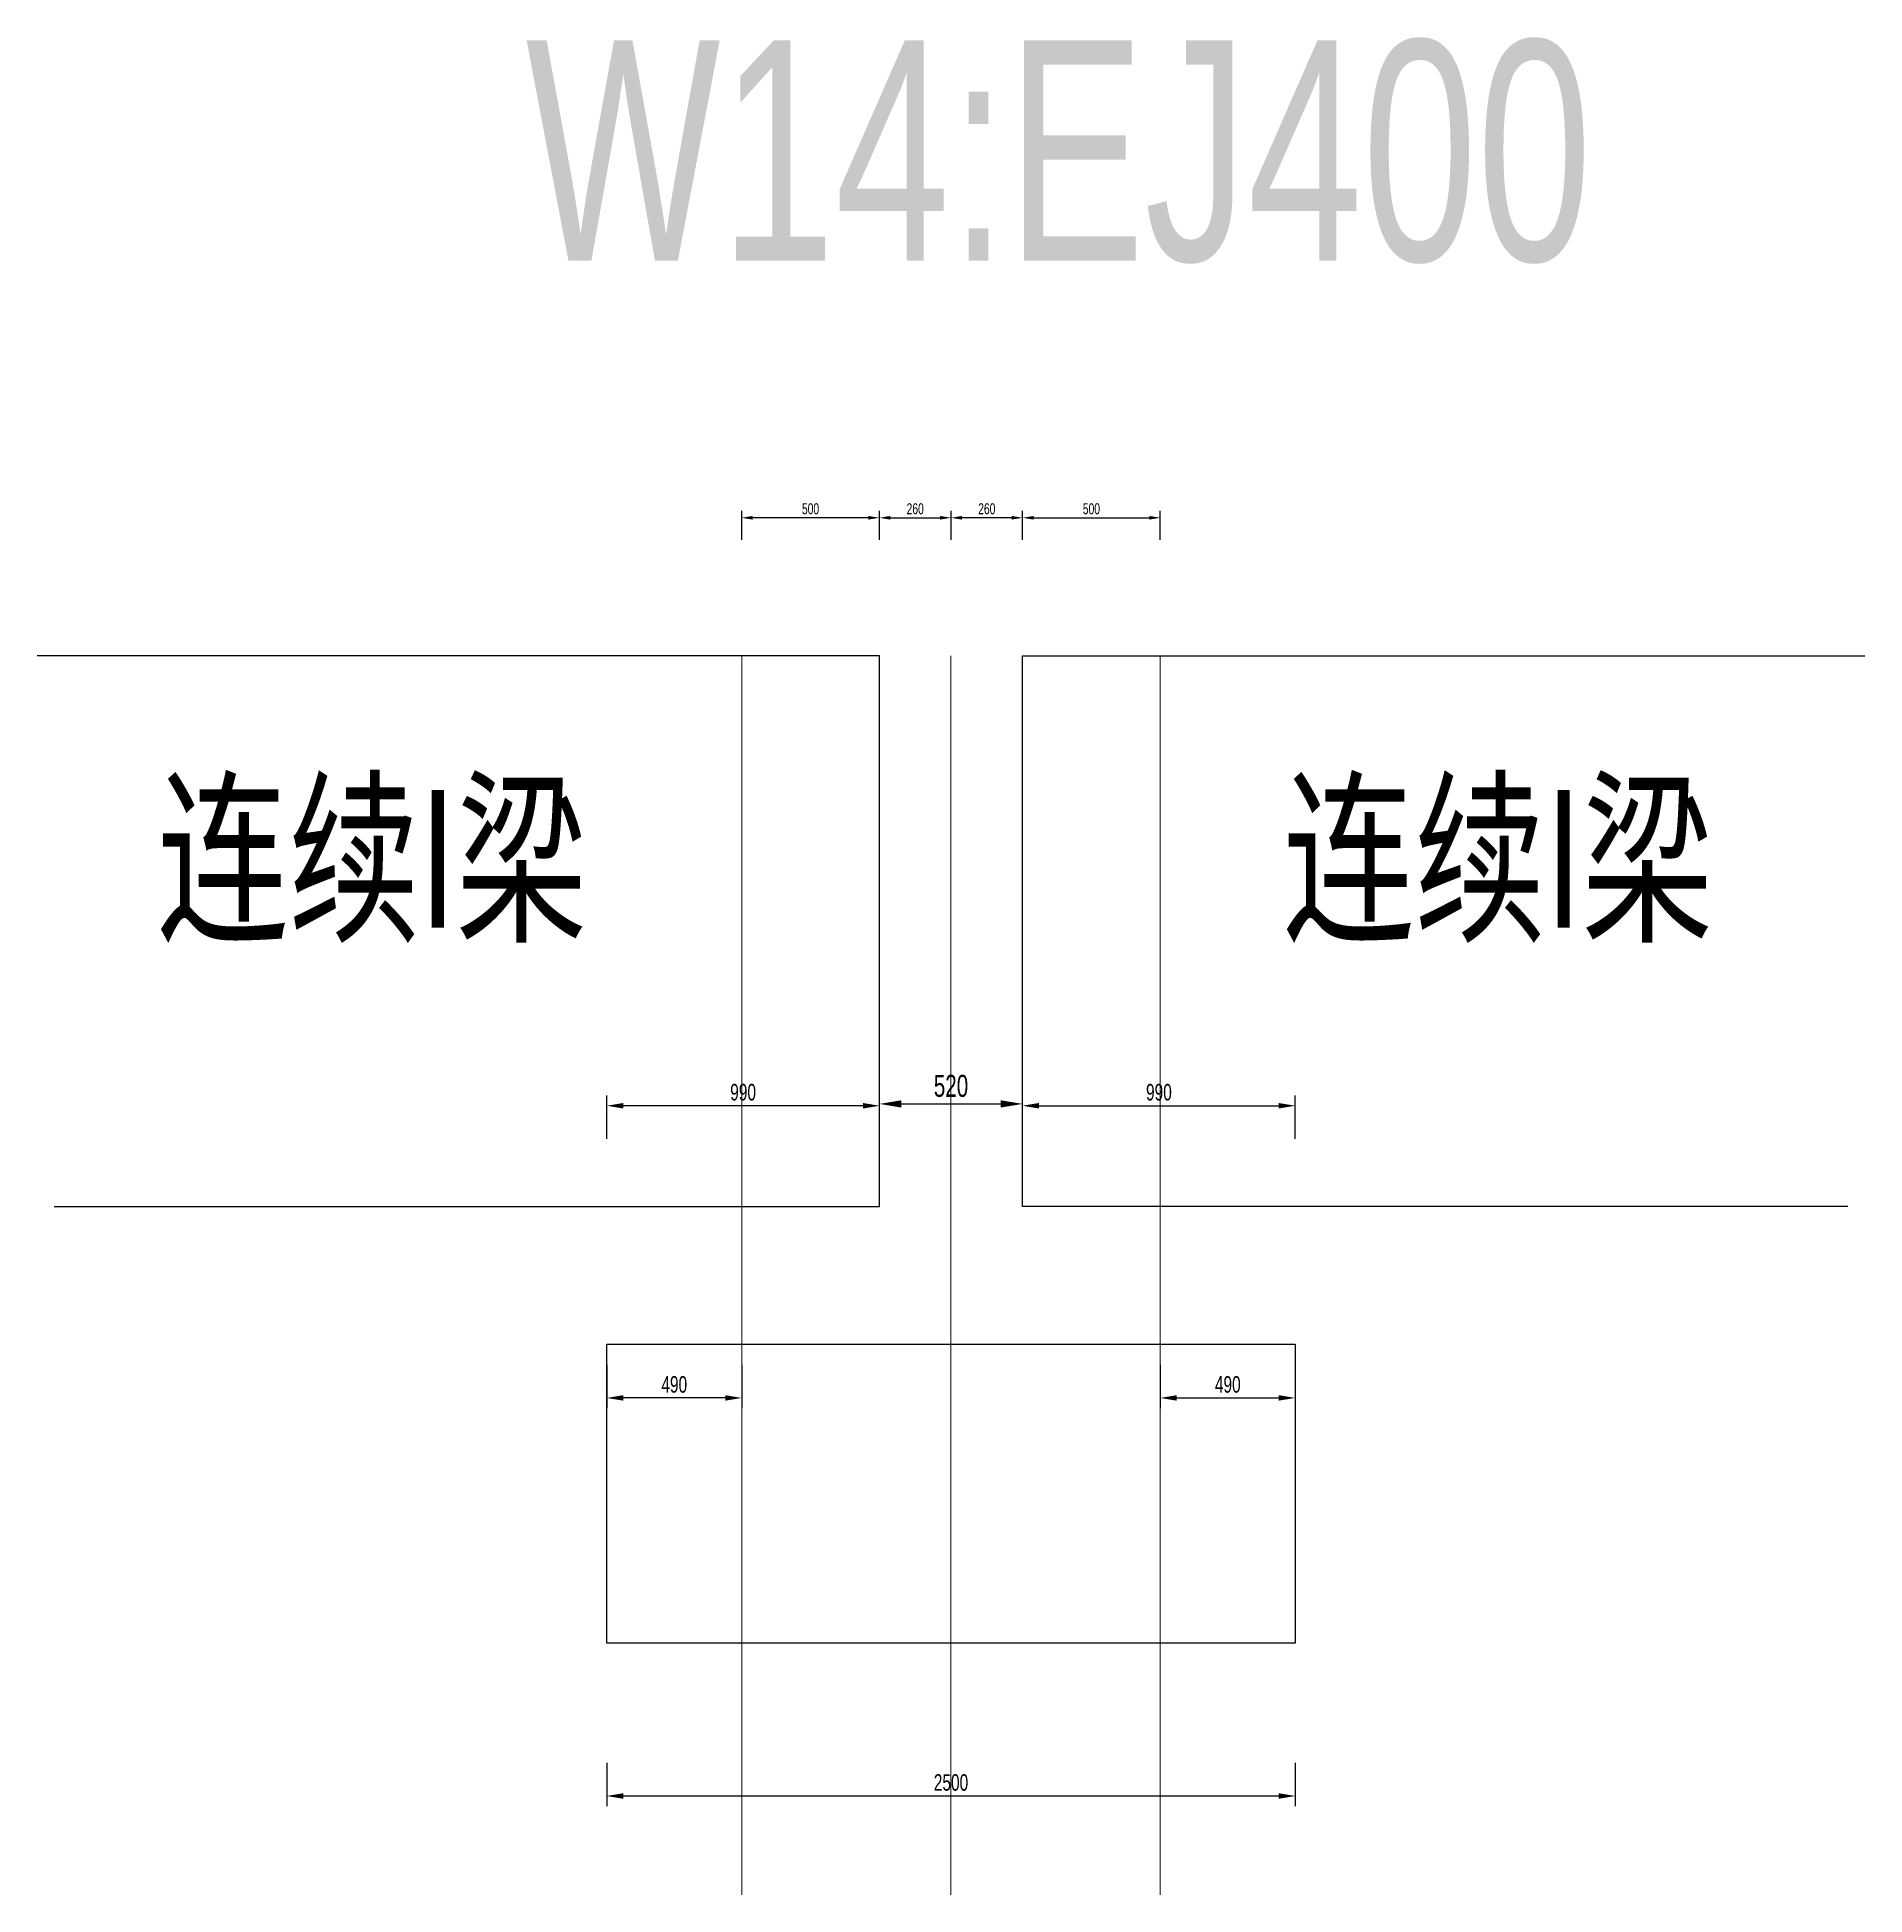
# Model space of a CAD drawing. Header units: metres. Extents: x -46646 to 70989, y -45883 to 20242.
# Drawn here: x -43526 to -36888, y 1675 to 8421 of the extents above; entities that cross this region are included whole.
import ezdxf

# ---------------------------------------------------------------- set-up
doc = ezdxf.new("R2010")
doc.units = ezdxf.units.M
for name, color, linetype, lineweight in [('H标注', 3, 'Continuous', 9), ('H粗线', 4, 'Continuous', 30), ('H设计线', 1, 'Continuous', 15)]:
    doc.layers.add(name, color=color, linetype=linetype, lineweight=lineweight)
doc.styles.add('H仿宋', font='FS_GB2312.ttf', dxfattribs={"width": 0.7})
doc.styles.add('MtXpl__GB2312', font='FS_GB2312.ttf')
doc.dimstyles.new('Annotative', dxfattribs={"dimscale": 0, "dimtxt": 2, "dimasz": 2, "dimexe": 1.25, "dimexo": 0.625, "dimtad": 1, "dimtxsty": 'H仿宋', "dimcen": 2.5, "dimadec": 0, "dimazin": 0, "dimtfac": 1, "dimtmove": 0, "dimatfit": 3, "dimfxl": 4, "dimfxlon": 1, "dimarcsym": 0})

# ---------------------------------------------------------------- blocks, each defined once
blk = doc.blocks.new('*D170')
at = {"layer": 'Defpoints', "color": 0}
for p in [(-40207, 6675.5), (-40467, 6174.6), (-40207, 6174.6)]:
    blk.add_point(p, dxfattribs=at)
at = {"layer": 'H标注', "color": 0, "lineweight": -2}
for p, q in [((-40467, 6595.5), (-40467, 6700.5)), ((-40207, 6595.5), (-40207, 6700.5)), ((-40427, 6675.5), (-40247, 6675.5))]:
    blk.add_line(p, q, dxfattribs=at)
at = {"layer": 'H标注', "color": 0}
for points in [[(-40427, 6682.2), (-40427, 6668.9), (-40467, 6675.5)], [(-40247, 6682.2), (-40247, 6668.9), (-40207, 6675.5)]]:
    blk.add_solid(points, dxfattribs=at)
at = {"layer": 'H标注', "color": 0, "insert": (-40337, 6708), "char_height": 40, "attachment_point": 5, "style": 'H仿宋'}
blk.add_mtext('260', dxfattribs=at)
blk = doc.blocks.new('*D173')
at = {"layer": 'Defpoints', "color": 0}
for p in [(-40967, 6675.5), (-40967, 6174.6), (-40467, 6174.6)]:
    blk.add_point(p, dxfattribs=at)
at = {"layer": 'H标注', "color": 0, "lineweight": -2}
for p, q in [((-40967, 6595.5), (-40967, 6700.5)), ((-40467, 6595.5), (-40467, 6700.5)), ((-40507, 6675.5), (-40927, 6675.5))]:
    blk.add_line(p, q, dxfattribs=at)
at = {"layer": 'H标注', "color": 0}
for points in [[(-40927, 6682.2), (-40927, 6668.9), (-40967, 6675.5)], [(-40507, 6682.2), (-40507, 6668.9), (-40467, 6675.5)]]:
    blk.add_solid(points, dxfattribs=at)
at = {"layer": 'H标注', "color": 0, "insert": (-40717, 6708), "char_height": 40, "attachment_point": 5, "style": 'H仿宋'}
blk.add_mtext('500', dxfattribs=at)
blk = doc.blocks.new('*D176')
at = {"layer": 'Defpoints', "color": 0}
for p in [(-41457, 2589.2), (-38957, 2589.2), (-38957, 2033.6)]:
    blk.add_point(p, dxfattribs=at)
at = {"layer": 'H标注', "color": 0, "lineweight": -2}
for p, q in [((-41457, 2153.6), (-41457, 1996.1)), ((-38957, 2153.6), (-38957, 1996.1)), ((-41397, 2033.6), (-39017, 2033.6))]:
    blk.add_line(p, q, dxfattribs=at)
at = {"layer": 'H标注', "color": 0}
for points in [[(-41397, 2043.6), (-41397, 2023.6), (-41457, 2033.6)], [(-39017, 2043.6), (-39017, 2023.6), (-38957, 2033.6)]]:
    blk.add_solid(points, dxfattribs=at)
at = {"layer": 'H标注', "color": 0, "insert": (-40207, 2082.4), "char_height": 60, "attachment_point": 5, "style": 'H仿宋'}
blk.add_mtext('2500', dxfattribs=at)
blk = doc.blocks.new('*D178')
at = {"layer": 'Defpoints', "color": 0}
for p in [(-41457, 4540.3), (-40467, 4174.6), (-41457, 3674.6)]:
    blk.add_point(p, dxfattribs=at)
at = {"layer": 'H标注', "color": 0, "lineweight": -2}
for p, q in [((-41457, 4420.3), (-41457, 4577.8)), ((-40527, 4540.3), (-41397, 4540.3)), ((-40467, 4420.3), (-40467, 4577.8))]:
    blk.add_line(p, q, dxfattribs=at)
at = {"layer": 'H标注', "color": 0}
for points in [[(-41397, 4550.3), (-41397, 4530.3), (-41457, 4540.3)], [(-40527, 4550.3), (-40527, 4530.3), (-40467, 4540.3)]]:
    blk.add_solid(points, dxfattribs=at)
at = {"layer": 'H标注', "color": 0, "insert": (-40962, 4589.1), "char_height": 60, "attachment_point": 5, "style": 'H仿宋'}
blk.add_mtext('990', dxfattribs=at)
blk = doc.blocks.new('*D180')
at = {"layer": 'Defpoints', "color": 0}
for p in [(-41457, 3674.6), (-40967, 3674.6), (-41457, 3479.2)]:
    blk.add_point(p, dxfattribs=at)
at = {"layer": 'H标注', "color": 0, "lineweight": -2}
for p, q in [((-41457, 3599.2), (-41457, 3441.7)), ((-40967, 3599.2), (-40967, 3441.7)), ((-41027, 3479.2), (-41397, 3479.2))]:
    blk.add_line(p, q, dxfattribs=at)
at = {"layer": 'H标注', "color": 0}
for points in [[(-41397, 3489.2), (-41397, 3469.2), (-41457, 3479.2)], [(-41027, 3489.2), (-41027, 3469.2), (-40967, 3479.2)]]:
    blk.add_solid(points, dxfattribs=at)
at = {"layer": 'H标注', "color": 0, "insert": (-41212, 3527.9), "char_height": 60, "attachment_point": 5, "style": 'H仿宋'}
blk.add_mtext('490', dxfattribs=at)
blk = doc.blocks.new('*D182')
at = {"layer": 'Defpoints', "color": 0}
for p in [(-39447, 3674.6), (-38957, 3674.6), (-38957, 3479.2)]:
    blk.add_point(p, dxfattribs=at)
at = {"layer": 'H标注', "color": 0, "lineweight": -2}
for p, q in [((-39447, 3599.2), (-39447, 3441.7)), ((-38957, 3599.2), (-38957, 3441.7)), ((-39387, 3479.2), (-39017, 3479.2))]:
    blk.add_line(p, q, dxfattribs=at)
at = {"layer": 'H标注', "color": 0}
for points in [[(-39387, 3489.2), (-39387, 3469.2), (-39447, 3479.2)], [(-39017, 3489.2), (-39017, 3469.2), (-38957, 3479.2)]]:
    blk.add_solid(points, dxfattribs=at)
at = {"layer": 'H标注', "color": 0, "insert": (-39202, 3527.9), "char_height": 60, "attachment_point": 5, "style": 'H仿宋'}
blk.add_mtext('490', dxfattribs=at)
blk = doc.blocks.new('*D184')
at = {"layer": 'Defpoints', "color": 0, "transparency": 16777216}
for p in [(-39947, 4547), (-39947, 4198.7), (-40467, 4174.6)]:
    blk.add_point(p, dxfattribs=at)
at = {"layer": 'H标注', "color": 0, "lineweight": -2, "transparency": 16777216}
for p, q in [((-40467, 4387), (-40467, 4597)), ((-39947, 4387), (-39947, 4597)), ((-40387, 4547), (-40027, 4547))]:
    blk.add_line(p, q, dxfattribs=at)
at = {"layer": 'H标注', "color": 0, "transparency": 16777216}
for points in [[(-40387, 4560.3), (-40387, 4533.7), (-40467, 4547)], [(-40027, 4560.3), (-40027, 4533.7), (-39947, 4547)]]:
    blk.add_solid(points, dxfattribs=at)
at = {"layer": 'H标注', "color": 0, "transparency": 16777216, "insert": (-40207, 4612), "char_height": 80, "attachment_point": 5, "style": 'H仿宋'}
blk.add_mtext('520', dxfattribs=at)
blk = doc.blocks.new('*D186')
at = {"layer": 'Defpoints', "color": 0}
for p in [(-39447, 6675.5), (-39947, 6174.6), (-39447, 6174.6)]:
    blk.add_point(p, dxfattribs=at)
at = {"layer": 'H标注', "color": 0, "lineweight": -2}
for p, q in [((-39947, 6595.5), (-39947, 6700.5)), ((-39447, 6595.5), (-39447, 6700.5)), ((-39907, 6675.5), (-39487, 6675.5))]:
    blk.add_line(p, q, dxfattribs=at)
at = {"layer": 'H标注', "color": 0}
for points in [[(-39907, 6682.2), (-39907, 6668.9), (-39947, 6675.5)], [(-39487, 6682.2), (-39487, 6668.9), (-39447, 6675.5)]]:
    blk.add_solid(points, dxfattribs=at)
at = {"layer": 'H标注', "color": 0, "insert": (-39697, 6708), "char_height": 40, "attachment_point": 5, "style": 'H仿宋'}
blk.add_mtext('500', dxfattribs=at)
blk = doc.blocks.new('*D189')
at = {"layer": 'Defpoints', "color": 0}
for p in [(-38957, 4540.3), (-39947, 4174.6), (-38957, 3674.6)]:
    blk.add_point(p, dxfattribs=at)
at = {"layer": 'H标注', "color": 0, "lineweight": -2}
for p, q in [((-39947, 4420.3), (-39947, 4577.8)), ((-39887, 4540.3), (-39017, 4540.3)), ((-38957, 4420.3), (-38957, 4577.8))]:
    blk.add_line(p, q, dxfattribs=at)
at = {"layer": 'H标注', "color": 0}
for points in [[(-39887, 4550.3), (-39887, 4530.3), (-39947, 4540.3)], [(-39017, 4550.3), (-39017, 4530.3), (-38957, 4540.3)]]:
    blk.add_solid(points, dxfattribs=at)
at = {"layer": 'H标注', "color": 0, "insert": (-39452, 4589.1), "char_height": 60, "attachment_point": 5, "style": 'H仿宋'}
blk.add_mtext('990', dxfattribs=at)
blk = doc.blocks.new('*D191')
at = {"layer": 'Defpoints', "color": 0}
for p in [(-40207, 6675.5), (-40207, 6174.6), (-39947, 6174.6)]:
    blk.add_point(p, dxfattribs=at)
at = {"layer": 'H标注', "color": 0, "lineweight": -2}
for p, q in [((-40207, 6595.5), (-40207, 6700.5)), ((-39947, 6595.5), (-39947, 6700.5)), ((-39987, 6675.5), (-40167, 6675.5))]:
    blk.add_line(p, q, dxfattribs=at)
at = {"layer": 'H标注', "color": 0}
for points in [[(-40167, 6682.2), (-40167, 6668.9), (-40207, 6675.5)], [(-39987, 6682.2), (-39987, 6668.9), (-39947, 6675.5)]]:
    blk.add_solid(points, dxfattribs=at)
at = {"layer": 'H标注', "color": 0, "insert": (-40077, 6708), "char_height": 40, "attachment_point": 5, "style": 'H仿宋'}
blk.add_mtext('260', dxfattribs=at)

msp = doc.modelspace()

# ---------------------------------------------------------------- linework, layer by layer
at = {"layer": 'H粗线'}
for points in [[(-43463.61, 4174.617), (-40467.025, 4174.617), (-40467.025, 6174.617), (-43525.569, 6174.617)], [(-36950.439, 4174.617), (-39947.025, 4174.617), (-39947.025, 6174.617), (-36888.48, 6174.617)]]:
    msp.add_lwpolyline(points, dxfattribs=at)
msp.add_lwpolyline([(-41457.025, 3674.617), (-38957.025, 3674.617), (-38957.025, 2589.208), (-41457.025, 2589.208)], close=True, dxfattribs=at)
at = {"layer": 'H设计线'}
for p, q in [((-40967.025, 6174.617), (-40967.025, 1674.617)), ((-40207.025, 6174.617), (-40207.025, 1674.617)), ((-39447.025, 6174.617), (-39447.025, 1674.617))]:
    msp.add_line(p, q, dxfattribs=at)

# ---------------------------------------------------------------- texts
at = {"layer": 'H标注', "color": 1, "width": 0.7}
for s, height, style, p in [('W14:EJ400', 800, 'MtXpl__GB2312', (-41751.301, 7609.075)), ('连续I梁', 500, 'H仿宋', (-43090.358, 5187.379)), ('连续I梁', 500, 'H仿宋', (-39001.799, 5187.379))]:
    msp.add_text(s, height=height, dxfattribs=dict(at, style=style)).set_placement(p)

# ---------------------------------------------------------------- dimensions: what is measured, and where the dimension line sits
at = {"layer": 'H标注'}
for base, p1, p2, picture, middle in [((-40967.025, 6675.527), (-40467.025, 6174.617), (-40967.025, 6174.617), '*D173', (-40717.025, 6708.027)), ((-40207.025, 6675.527), (-40467.025, 6174.617), (-40207.025, 6174.617), '*D170', (-40337.025, 6708.027)), ((-39947.025, 4547.002), (-40467.025, 4174.617), (-39947.025, 4198.733), '*D184', (-40207.025, 4612.002)), ((-41457.025, 4540.335), (-40467.025, 4174.617), (-41457.025, 3674.617), '*D178', (-40962.025, 4589.085)), ((-41457.025, 3479.17), (-40967.025, 3674.617), (-41457.025, 3674.617), '*D180', (-41212.025, 3527.92)), ((-38957.025, 3479.17), (-39447.025, 3674.617), (-38957.025, 3674.617), '*D182', (-39202.025, 3527.92)), ((-38957.025, 2033.623), (-41457.025, 2589.208), (-38957.025, 2589.208), '*D176', (-40207.025, 2082.373))]:
    dim = msp.add_linear_dim(base=base, p1=p1, p2=p2, dimstyle='Annotative', dxfattribs=at)
    dim.commit()
    dim.dimension.update_dxf_attribs({"geometry": picture, "text_midpoint": middle})
for base, p1, p2, picture, middle in [((-40207.025, 6675.527), (-39947.025, 6174.617), (-40207.025, 6174.617), '*D191', (-40077.025, 6708.027)), ((-39447.025, 6675.527), (-39947.025, 6174.617), (-39447.025, 6174.617), '*D186', (-39697.025, 6708.027)), ((-38957.025, 4540.335), (-39947.025, 4174.617), (-38957.025, 3674.617), '*D189', (-39452.025, 4589.085))]:
    dim = msp.add_linear_dim(base=base, p1=p1, p2=p2, angle=180, dimstyle='Annotative', dxfattribs=at)
    dim.commit()
    dim.dimension.update_dxf_attribs({"geometry": picture, "text_midpoint": middle})

doc.saveas('drawing.dxf')
